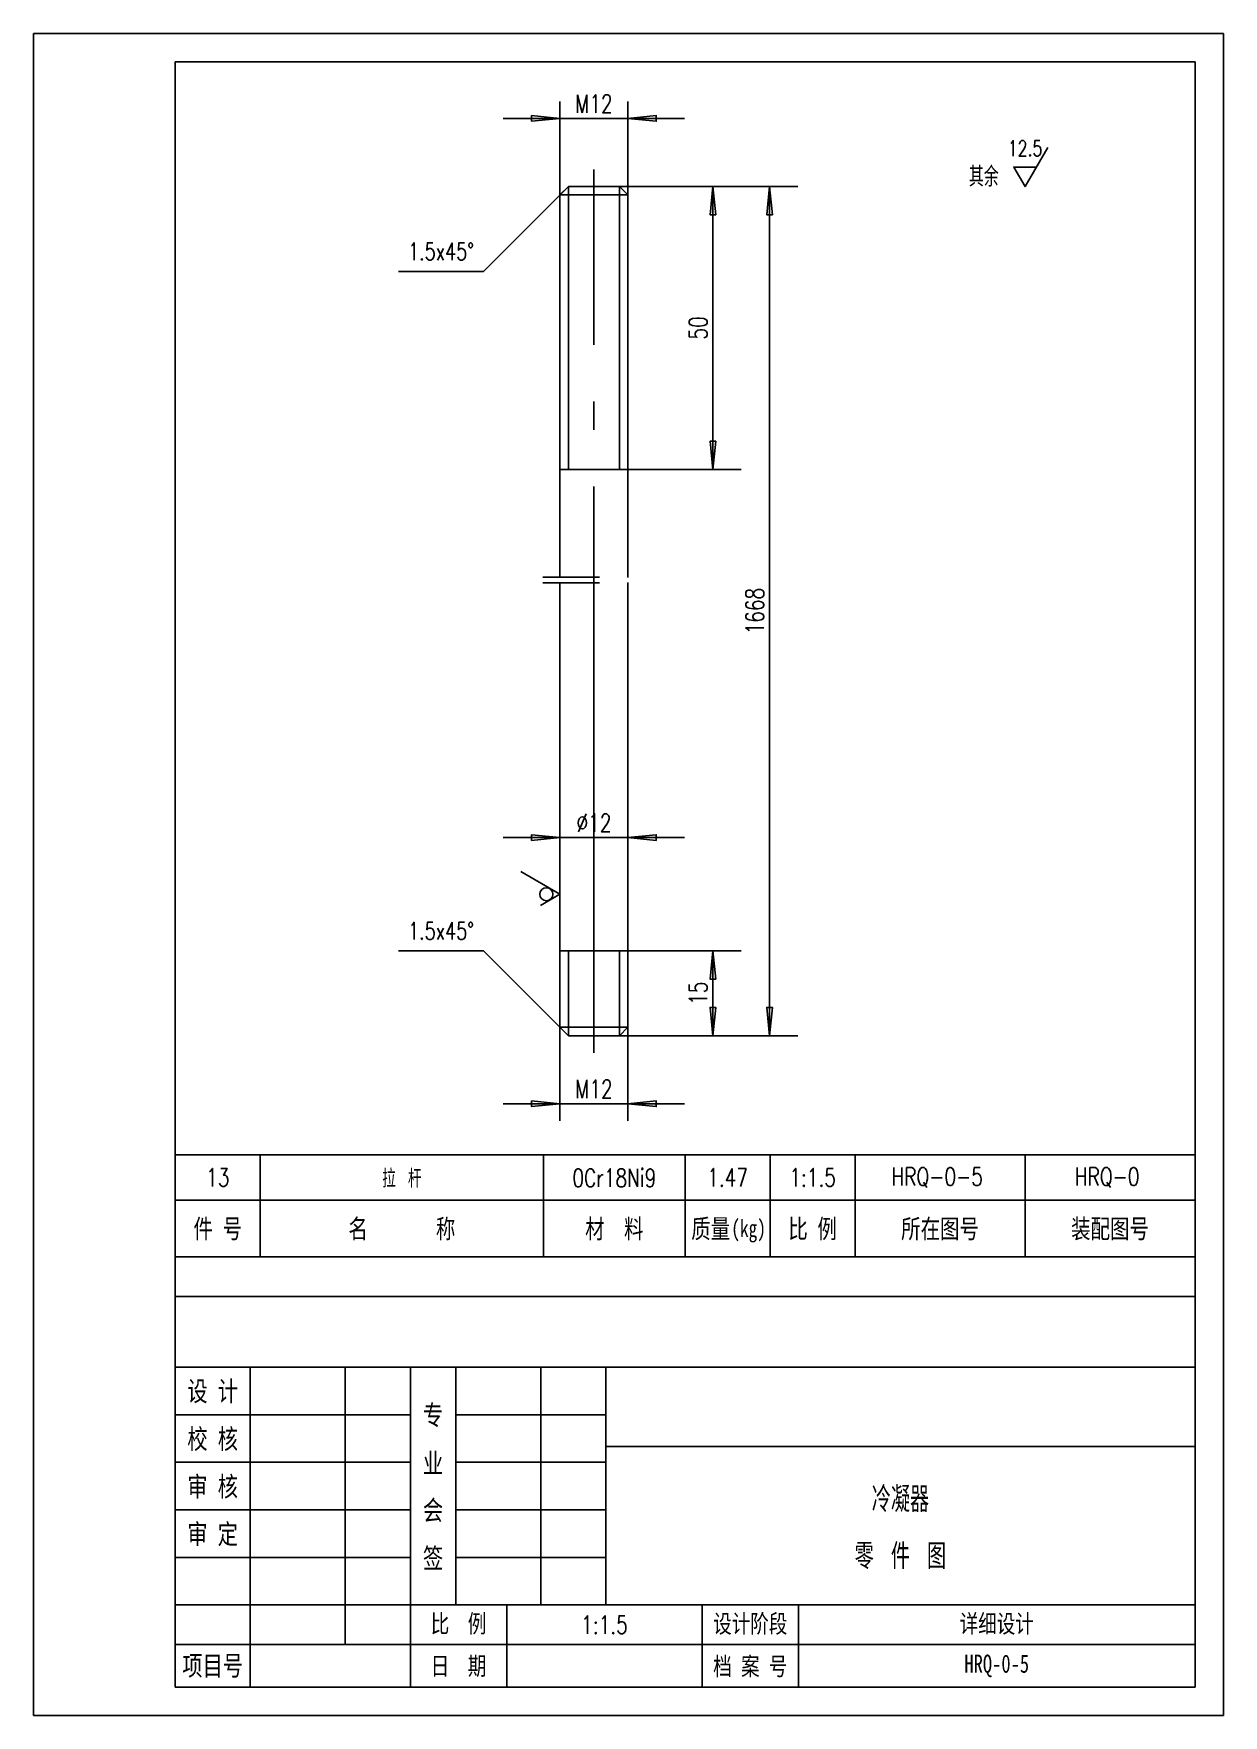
# Model space of a CAD drawing. Extents: x -287 to 13624, y -50 to 2920.
# Drawn here: x 13309.1 to 13624.1, y 182 to 627.5 of the extents above; entities that cross this region are included whole.
import ezdxf
from ezdxf.enums import TextEntityAlignment as Align

# ---------------------------------------------------------------- set-up
doc = ezdxf.new("R2010")
doc.units = 0
doc.header["$LTSCALE"] = 30
doc.header["$MEASUREMENT"] = 0
doc.linetypes.add('CENTER', pattern=[6.25, 5, -0.5, 0.25, -0.5])
doc.linetypes.add('DIVIDE', pattern=[1.25, 0.5, -0.25, 0, -0.25, 0, -0.25])
doc.layers.get('0').update_dxf_attribs({"linetype": 'CONTINUOUS'})
for name, color, linetype in [('1', 2, 'CONTINUOUS'), ('2', 1, 'CONTINUOUS'), ('4', 2, 'CENTER'), ('6', 6, 'DIVIDE')]:
    doc.layers.add(name, color=color, linetype=linetype)
doc.styles.add('HZ', font='txt', dxfattribs={"width": 0.75, "bigfont": 'hztxt'})
doc.styles.add('MYHZ', font='SimSun.ttf', dxfattribs={"width": 0.75})

msp = doc.modelspace()

# ---------------------------------------------------------------- texts
at = {"color": 7, "style": 'MYHZ', "width": 0.75}
for s, height, p in [('设 计', 5.25, (13356.46, 267.95)), ('专', 5.25, (13414.81, 261.65)), ('校 核', 5.25, (13356.46, 255.35)), ('业', 5.25, (13414.81, 249.05)), ('审 核', 5.25, (13356.46, 242.75)), ('会', 5.25, (13414.81, 236.45)), ('审 定', 5.25, (13356.46, 230.15)), ('签', 5.25, (13414.81, 223.85)), ('比  例', 4.8, (13421.56, 206.38)), ('设计阶段', 4.8, (13498.81, 206.38)), ('详细设计', 4.8, (13564.06, 206.38)), ('项目号', 5.25, (13356.46, 195.13)), ('日  期', 4.8, (13421.56, 195.13)), ('档 案 号', 4.8, (13498.81, 195.13)), ('HRQ-0-5', 4.8, (13564.06, 195.13))]:
    msp.add_text(s, height=height, dxfattribs=at).set_placement(p, align=Align.MIDDLE)
at = {"layer": '1', "color": 7, "style": 'HZ', "width": 0.75}
for s, height, p in [('M12', 4.8, (13457.41, 606.53)), ('12.5', 4.08, (13571.56, 595.08)), ('1.5x45%%d', 4.56, (13416.91, 567.53)), ('%%c12', 4.8, (13457.41, 416.03)), ('1.5x45%%d', 4.56, (13416.91, 387.53)), ('M12', 4.8, (13457.41, 345.53))]:
    msp.add_text(s, height=height, dxfattribs=at).set_placement(p, align=Align.CENTER)
msp.add_text('其余', height=5.28, dxfattribs=at).set_placement((13564.6, 586.98), align=Align.RIGHT)
for s, p in [('50', (13487.41, 549.53)), ('1668', (13502.41, 474.53)), ('15', (13487.41, 373.28))]:
    msp.add_text(s, height=4.8, rotation=90, dxfattribs=at).set_placement(p, align=Align.CENTER)
at = {"layer": '1', "color": 7, "width": 0.75}
for s, height, style, p in [('13', 4.8, 'HZ', (13357.81, 324.5)), ('拉 杆', 4.8, 'HZ', (13406.56, 324.5)), ('0Cr18Ni9', 4.8, 'HZ', (13462.81, 324.5)), ('1.47', 4.8, 'HZ', (13492.81, 324.5)), ('1:1.5', 4.8, 'HZ', (13515.31, 324.5)), ('HRQ-0-5', 4.8, 'HZ', (13548.29, 324.5)), ('HRQ-0', 4.8, 'HZ', (13593.29, 324.5)), ('件 号', 5.04, 'MYHZ', (13357.81, 311)), ('名       称', 5.04, 'MYHZ', (13406.56, 311)), ('材  料', 5.04, 'MYHZ', (13462.81, 311)), ('质量', 5.04, 'MYHZ', (13488.31, 311)), ('比 例', 5.04, 'MYHZ', (13515.31, 311)), ('所在图号', 5.04, 'MYHZ', (13549.06, 311)), ('装配图号', 5.04, 'MYHZ', (13594.06, 311)), ('冷凝器', 6.75, 'HZ', (13538.56, 239.58)), ('零 件 图', 6.75, 'HZ', (13538.56, 224.46)), ('1:1.5', 4.8, 'HZ', (13460.19, 206))]:
    msp.add_text(s, height=height, dxfattribs=dict(at, style=style)).set_placement(p, align=Align.MIDDLE)
at = {"layer": '1', "color": 7, "style": 'MYHZ', "width": 0.75}
msp.add_text('(kg)', height=4.5, dxfattribs=at).set_placement((13498.36, 311), align=Align.MIDDLE_CENTER)

# ---------------------------------------------------------------- linework, layer by layer
at = {"color": 7}
for p, q in [((13366.36, 274.25), (13366.36, 189.5)), ((13391.56, 274.25), (13391.56, 200.75)), ((13408.81, 274.25), (13408.81, 189.5)), ((13420.81, 274.25), (13420.81, 211.25)), ((13443.31, 274.25), (13443.31, 211.25)), ((13460.56, 274.25), (13460.56, 211.25)), ((13346.56, 261.65), (13408.81, 261.65)), ((13420.81, 261.65), (13460.56, 261.65)), ((13460.56, 253.25), (13616.56, 253.25)), ((13346.56, 249.05), (13408.81, 249.05)), ((13420.81, 249.05), (13460.56, 249.05)), ((13346.56, 236.45), (13408.81, 236.45)), ((13420.81, 236.45), (13460.56, 236.45)), ((13346.56, 223.85), (13408.81, 223.85)), ((13420.81, 223.85), (13460.56, 223.85)), ((13346.56, 211.25), (13616.56, 211.25)), ((13434.31, 211.25), (13434.31, 189.5)), ((13486.06, 211.25), (13486.06, 189.5)), ((13511.56, 211.25), (13511.56, 189.5)), ((13346.56, 200.75), (13616.56, 200.75))]:
    msp.add_line(p, q, dxfattribs=at)
at = {"layer": '1', "color": 7}
for p, q in [((13448.41, 584.78), (13448.41, 609.53)), ((13466.41, 584.78), (13466.41, 609.53)), ((13448.41, 605.03), (13466.41, 605.03)), ((13450.66, 587.03), (13428.16, 564.53)), ((13450.66, 587.03), (13450.66, 512.03)), ((13464.16, 587.03), (13511.41, 587.03)), ((13464.16, 587.03), (13464.16, 512.03)), ((13488.91, 512.03), (13488.91, 587.03)), ((13503.91, 362.03), (13503.91, 587.03)), ((13428.16, 564.53), (13405.66, 564.53)), ((13466.41, 512.03), (13496.41, 512.03)), ((13448.41, 414.53), (13466.41, 414.53)), ((13428.16, 384.53), (13405.66, 384.53)), ((13450.66, 362.03), (13428.16, 384.53)), ((13450.66, 362.03), (13450.66, 384.53)), ((13464.16, 362.03), (13464.16, 384.53)), ((13466.41, 384.53), (13496.41, 384.53)), ((13488.91, 362.03), (13488.91, 384.53)), ((13448.41, 364.28), (13448.41, 339.53)), ((13464.16, 362.03), (13511.41, 362.03)), ((13466.41, 364.28), (13466.41, 339.53)), ((13448.41, 344.03), (13466.41, 344.03)), ((13369.06, 303.5), (13369.06, 330.5)), ((13444.06, 303.5), (13444.06, 330.5)), ((13481.56, 303.5), (13481.56, 330.5)), ((13504.06, 303.5), (13504.06, 330.5)), ((13526.56, 303.5), (13526.56, 330.5)), ((13571.56, 303.5), (13571.56, 330.5)), ((13346.56, 318.5), (13616.56, 318.5))]:
    msp.add_line(p, q, dxfattribs=at)
msp.add_lwpolyline([(13309.06, 182), (13309.06, 627.5), (13624.06, 627.5), (13624.06, 182)], close=True, dxfattribs=at)
for points in [[(13448.41, 605.03), (13440.91, 605.78), (13440.91, 604.28), (13448.41, 605.03), (13433.41, 605.03)], [(13466.41, 605.03), (13473.91, 604.28), (13473.91, 605.78), (13466.41, 605.03), (13481.41, 605.03)], [(13577.56, 597.37), (13571.56, 586.98), (13568.56, 592.17), (13574.56, 592.17)], [(13488.91, 587.03), (13488.16, 579.53), (13489.66, 579.53), (13488.91, 587.03)], [(13503.91, 587.03), (13503.16, 579.53), (13504.66, 579.53), (13503.91, 587.03)], [(13488.91, 512.03), (13489.66, 519.53), (13488.16, 519.53), (13488.91, 512.03)], [(13448.41, 414.53), (13440.91, 415.28), (13440.91, 413.78), (13448.41, 414.53), (13433.41, 414.53)], [(13466.41, 414.53), (13473.91, 413.78), (13473.91, 415.28), (13466.41, 414.53), (13481.41, 414.53)], [(13438.02, 405.53), (13448.41, 399.53), (13443.22, 396.53)], [(13488.91, 384.53), (13488.16, 377.03), (13489.66, 377.03), (13488.91, 384.53)], [(13488.91, 362.03), (13489.66, 369.53), (13488.16, 369.53), (13488.91, 362.03)], [(13503.91, 362.03), (13504.66, 369.53), (13503.16, 369.53), (13503.91, 362.03)], [(13448.41, 344.03), (13440.91, 344.78), (13440.91, 343.28), (13448.41, 344.03), (13433.41, 344.03)], [(13466.41, 344.03), (13473.91, 343.28), (13473.91, 344.78), (13466.41, 344.03), (13481.41, 344.03)]]:
    msp.add_lwpolyline(points, dxfattribs=at)
msp.add_circle((13444.81, 399.53), 1.73, dxfattribs=at)
for points in [[(13448.41, 605.03), (13440.91, 605.78), (13440.91, 604.28), (13448.41, 605.03)], [(13466.41, 605.03), (13473.91, 604.28), (13473.91, 605.78), (13466.41, 605.03)], [(13488.91, 587.03), (13488.16, 579.53), (13489.66, 579.53), (13488.91, 587.03)], [(13503.91, 587.03), (13503.16, 579.53), (13504.66, 579.53), (13503.91, 587.03)], [(13488.91, 512.03), (13489.66, 519.53), (13488.16, 519.53), (13488.91, 512.03)], [(13448.41, 414.53), (13440.91, 415.28), (13440.91, 413.78), (13448.41, 414.53)], [(13466.41, 414.53), (13473.91, 413.78), (13473.91, 415.28), (13466.41, 414.53)], [(13488.91, 384.53), (13488.16, 377.03), (13489.66, 377.03), (13488.91, 384.53)], [(13488.91, 362.03), (13489.66, 369.53), (13488.16, 369.53), (13488.91, 362.03)], [(13503.91, 362.03), (13504.66, 369.53), (13503.16, 369.53), (13503.91, 362.03)], [(13448.41, 344.03), (13440.91, 344.78), (13440.91, 343.28), (13448.41, 344.03)], [(13466.41, 344.03), (13473.91, 343.28), (13473.91, 344.78), (13466.41, 344.03)]]:
    msp.add_solid(points, dxfattribs=at)
at = {"layer": '2', "color": 7}
for p, q in [((13448.41, 584.78), (13450.66, 587.03)), ((13466.41, 584.78), (13448.41, 584.78)), ((13448.41, 512.03), (13448.41, 584.78)), ((13464.16, 587.03), (13450.66, 587.03)), ((13464.16, 587.03), (13466.41, 584.78)), ((13466.41, 584.78), (13466.41, 512.03)), ((13448.41, 512.03), (13448.41, 483.53)), ((13466.41, 512.03), (13448.41, 512.03)), ((13466.41, 512.03), (13466.41, 483.53)), ((13448.41, 384.53), (13448.41, 482.03)), ((13466.41, 384.53), (13466.41, 482.03)), ((13448.41, 384.53), (13448.41, 364.28)), ((13466.41, 384.53), (13448.41, 384.53)), ((13466.41, 364.28), (13466.41, 384.53)), ((13466.41, 364.28), (13448.41, 364.28)), ((13448.41, 364.28), (13450.66, 362.03)), ((13464.16, 362.03), (13450.66, 362.03)), ((13464.16, 362.03), (13466.41, 364.28)), ((13346.56, 330.5), (13616.56, 330.5)), ((13346.56, 330.5), (13616.56, 330.5)), ((13346.56, 303.5), (13346.56, 330.5)), ((13616.56, 303.5), (13616.56, 330.5)), ((13346.56, 303.5), (13616.56, 303.5)), ((13346.56, 189.5), (13346.56, 303.5)), ((13346.56, 303.5), (13616.56, 303.5)), ((13616.56, 189.5), (13616.56, 303.5)), ((13346.56, 293), (13616.56, 293)), ((13346.56, 274.25), (13616.56, 274.25)), ((13346.56, 189.5), (13616.56, 189.5))]:
    msp.add_line(p, q, dxfattribs=at)
msp.add_lwpolyline([(13346.56, 189.5), (13346.56, 620), (13616.56, 620), (13616.56, 189.5)], close=True, dxfattribs=at)
at = {"layer": '4', "color": 7}
msp.add_line((13457.41, 357.53), (13457.41, 591.53), dxfattribs=at)
at = {"layer": '6', "color": 7}
for p, q in [((13443.91, 483.53), (13470.91, 483.53)), ((13443.91, 482.03), (13470.91, 482.03))]:
    msp.add_line(p, q, dxfattribs=at)

msp.set_redraw_order([(e.dxf.handle, doc.entitydb.next_handle()) for e in msp.query("TEXT MTEXT ATTDEF DIMENSION ARC_DIMENSION")])  # texts and dimensions are drawn at this point

doc.saveas('drawing.dxf')
